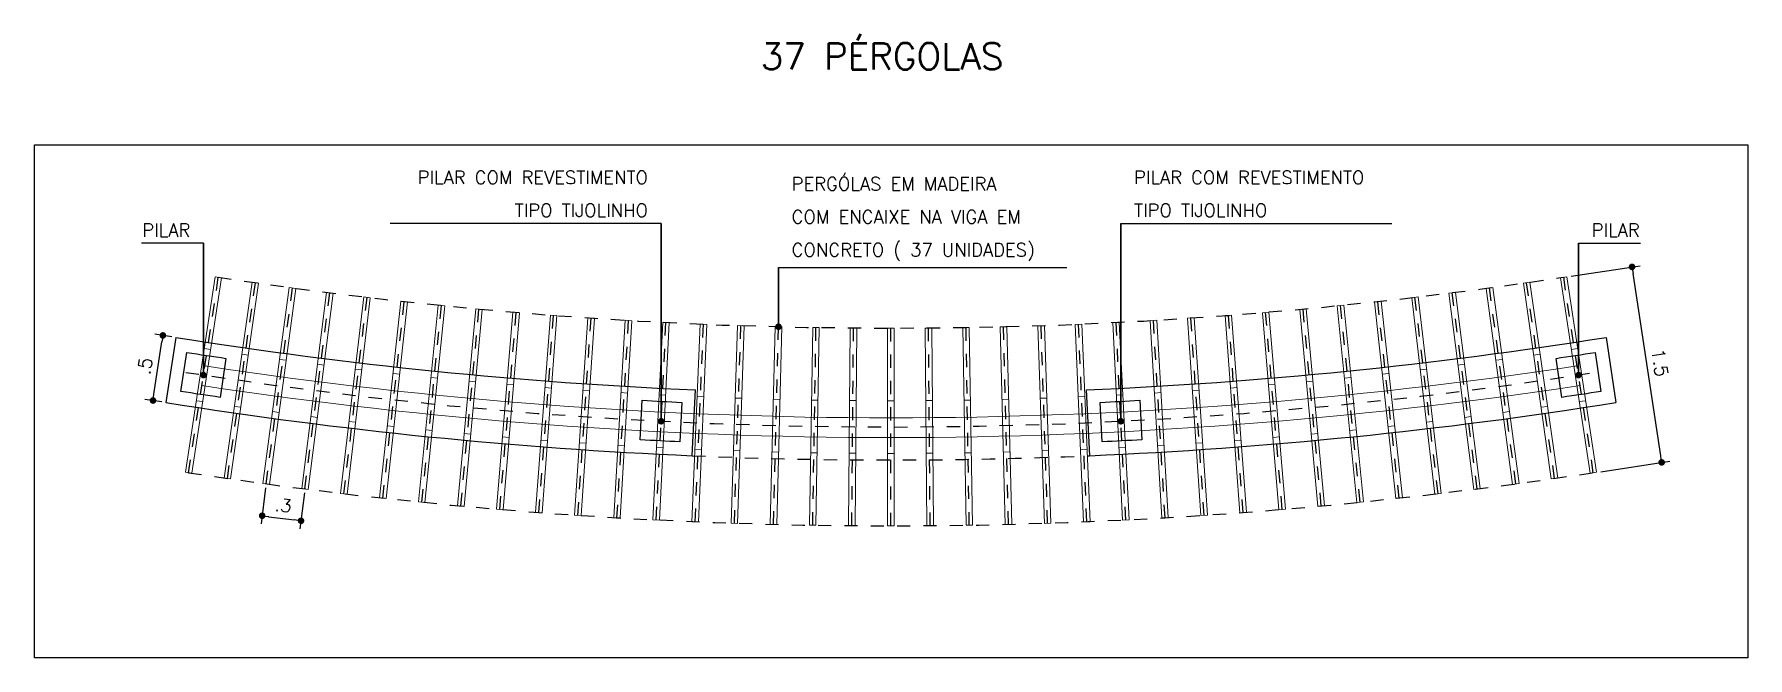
# Model space of a CAD drawing. Extents: x 387222 to 388513, y 9633222 to 9634061.
# Drawn here: x 387641.11 to 387654.12, y 9633436.98 to 9633441.71 of the extents above; entities that cross this region are included whole.
import ezdxf

# ---------------------------------------------------------------- set-up
doc = ezdxf.new("R2010")
doc.units = 0
doc.header["$LTSCALE"] = 0.049213
doc.header["$PDSIZE"] = -2.5
doc.linetypes.add('DASHDOT', pattern=[1, 0.5, -0.25, 0, -0.25])
doc.layers.get('Defpoints').update_dxf_attribs({"color": 8})
for name, color, linetype in [('AI-Cotas', 12, 'Continuous'), ('BANCO', 2, 'Continuous'), ('EIXO', 253, 'DASHDOT'), ('P6', 4, 'Continuous')]:
    doc.layers.add(name, color=color, linetype=linetype)
doc.layers.add('CARAMANCHÃO', color=2, linetype='Continuous', lineweight=13)
doc.layers.add('VIGA', color=6, linetype='Continuous', lineweight=13)
doc.styles.add('RS50', font='romans.shx', dxfattribs={"height": 0.1})
doc.dimstyles.new('Cota 50', dxfattribs={"dimscale": 0.05, "dimtxt": 0.1, "dimasz": 1, "dimexe": 1.25, "dimexo": 0.625, "dimgap": 1, "dimtad": 1, "dimzin": 4, "dimdsep": 46, "dimtxsty": 'RS50', "dimblk": 'DOT', "dimcen": 0.1, "dimclrd": 12, "dimclre": 12, "dimclrt": 2, "dimadec": 0, "dimazin": 0, "dimtfac": 1, "dimtix": 1, "dimtmove": 0, "dimatfit": 3, "dimldrblk": 'DOT', "dimfxl": 1.25, "dimarcsym": 0})

msp = doc.modelspace()

# ---------------------------------------------------------------- texts
at = {"layer": 'AI-Cotas', "color": 3, "insert": (387646.627, 9633441.441), "char_height": 0.2, "attachment_point": 7, "style": 'RS50'}
msp.add_mtext('\\pxsm1.5;37 PÉRGOLAS', dxfattribs=at)
at = {"layer": 'AI-Cotas', "char_height": 0.1, "style": 'RS50'}
for s, insert, attachment_point in [('\\pxsm1.5;PILAR COM REVESTIMENTO\\PTIPO TIJOLINHO', (387645.771, 9633440.322), 9), ('\\pxsm1.5;PERGÓLAS EM MADEIRA \\PCOM ENCAIXE NA VIGA EM\\PCONCRETO ( 37 UNIDADES) ', (387646.862, 9633439.989), 7), ('\\pxsm1.5;PILAR COM REVESTIMENTO\\PTIPO TIJOLINHO', (387649.462, 9633440.322), 7), ('\\pxsm1.5;PILAR', (387642.296, 9633440.172), 9), ('\\pxsm1.5;PILAR', (387652.937, 9633440.172), 7)]:
    msp.add_mtext(s, dxfattribs=dict(at, insert=insert, attachment_point=attachment_point))

# ---------------------------------------------------------------- blocks, each defined once
blk = doc.blocks.new('_Dot')
at = {"color": 0, "linetype": 'ByBlock', "lineweight": -2}
blk.add_line((-0.5, 0), (-1, 0), dxfattribs=at)
at = {"color": 0, "linetype": 'ByBlock', "const_width": 0.5}
blk.add_lwpolyline([(-0.25, 0, 1), (0.25, 0, 1)], format="xyb", close=True, dxfattribs=at)
blk = doc.blocks.new('*D270')
at = {"layer": 'AI-Cotas', "color": 12, "lineweight": -2, "transparency": 16777216}
for p, q in [((387652.78, 9633439.872), (387653.305, 9633439.952)), ((387653.461, 9633438.509), (387653.251, 9633439.893)), ((387653.005, 9633438.389), (387653.53, 9633438.469))]:
    blk.add_line(p, q, dxfattribs=at)
at = {"layer": 'Defpoints', "color": 0, "transparency": 16777216}
for p in [(387652.749, 9633439.868), (387653.243, 9633439.943), (387652.974, 9633438.385)]:
    blk.add_point(p, dxfattribs=at)
at = {"layer": 'AI-Cotas', "color": 12, "lineweight": -2, "transparency": 16777216, "xscale": 0.05, "yscale": 0.05, "zscale": 0.05}
for p, rotation in [((387653.243, 9633439.943), 98.6400000068206), ((387653.468, 9633438.46), 278.6400000068206)]:
    blk.add_blockref('_Dot', p, dxfattribs=dict(at, rotation=rotation))
at = {"layer": 'AI-Cotas', "color": 2, "transparency": 16777216, "insert": (387653.455, 9633439.216), "char_height": 0.1, "attachment_point": 5, "rotation": 278.64, "style": 'RS50'}
blk.add_mtext('1.5', dxfattribs=at)
blk = doc.blocks.new('*D271')
at = {"layer": 'AI-Cotas', "color": 12, "lineweight": -2, "transparency": 16777216}
for p, q in [((387642.02, 9633438.978), (387642.08, 9633439.374)), ((387642.156, 9633439.413), (387642.026, 9633439.432)), ((387642.081, 9633438.918), (387641.951, 9633438.938))]:
    blk.add_line(p, q, dxfattribs=at)
at = {"layer": 'Defpoints', "color": 0, "transparency": 16777216}
for p in [(387642.088, 9633439.423), (387642.187, 9633439.408), (387642.112, 9633438.914)]:
    blk.add_point(p, dxfattribs=at)
at = {"layer": 'AI-Cotas', "color": 12, "lineweight": -2, "transparency": 16777216, "xscale": 0.05, "yscale": 0.05, "zscale": 0.05}
for p, rotation in [((387642.088, 9633439.423), 81.35999984027325), ((387642.013, 9633438.929), 261.3599998402732)]:
    blk.add_blockref('_Dot', p, dxfattribs=dict(at, rotation=rotation))
at = {"layer": 'AI-Cotas', "color": 2, "transparency": 16777216, "insert": (387641.951, 9633439.191), "char_height": 0.1, "attachment_point": 5, "rotation": 81.36, "style": 'RS50'}
blk.add_mtext('.5', dxfattribs=at)
blk = doc.blocks.new('*D541')
at = {"layer": 'AI-Cotas', "color": 12, "lineweight": -2, "transparency": 16777216}
for p, q in [((387642.868, 9633438.266), (387642.834, 9633437.993)), ((387643.163, 9633438.228), (387643.129, 9633437.955)), ((387642.891, 9633438.048), (387643.087, 9633438.024))]:
    blk.add_line(p, q, dxfattribs=at)
at = {"layer": 'Defpoints', "color": 0, "transparency": 16777216}
for p in [(387642.872, 9633438.297), (387643.167, 9633438.259), (387643.137, 9633438.017)]:
    blk.add_point(p, dxfattribs=at)
at = {"layer": 'AI-Cotas', "color": 12, "lineweight": -2, "transparency": 16777216, "xscale": 0.05, "yscale": 0.05, "zscale": 0.05}
for p, rotation in [((387642.842, 9633438.055), 172.8000000531191), ((387643.137, 9633438.017), 352.8000000531191)]:
    blk.add_blockref('_Dot', p, dxfattribs=dict(at, rotation=rotation))
at = {"layer": 'AI-Cotas', "color": 2, "transparency": 16777216, "insert": (387643.002, 9633438.135), "char_height": 0.1, "attachment_point": 5, "rotation": 352.8, "style": 'RS50'}
blk.add_mtext('.3', dxfattribs=at)

# ---------------------------------------------------------------- dimensions: what is measured, and where the dimension line sits
at = {"layer": 'AI-Cotas'}
for p1, p2, distance, picture, middle in [((387652.974, 9633438.385), (387652.749, 9633439.868), -0.5, '*D270', (387653.455, 9633439.216)), ((387642.112, 9633438.914), (387642.187, 9633439.408), 0.1, '*D271', (387641.951, 9633439.191)), ((387642.872, 9633438.297), (387643.167, 9633438.259), -0.244, '*D541', (387643.002, 9633438.135))]:
    dim = msp.add_aligned_dim(p1=p1, p2=p2, distance=distance, dimstyle='Cota 50', override={"dimdec": 1}, dxfattribs=at)
    dim.commit()
    dim.dimension.update_dxf_attribs({"geometry": picture, "text_midpoint": middle})

# ---------------------------------------------------------------- linework, layer by layer
at = {"layer": 'AI-Cotas'}
for points in [[(387645.871, 9633440.272), (387645.871, 9633438.772)], [(387649.362, 9633440.272), (387649.362, 9633438.772)], [(387642.396, 9633440.122), (387642.396, 9633439.122)], [(387652.837, 9633440.122), (387652.837, 9633439.122)], [(387646.762, 9633439.939), (387646.762, 9633439.489)]]:
    msp.add_lwpolyline(points, dxfattribs=at)
at = {"layer": 'BANCO'}
for points in [[(387642.187, 9633439.408), (387642.111, 9633438.913)], [(387653.046, 9633439.408), (387653.121, 9633438.913)], [(387646.108, 9633438.511), (387646.133, 9633439.01)], [(387649.125, 9633438.511), (387649.1, 9633439.01)]]:
    msp.add_lwpolyline(points, dxfattribs=at)
for radius, start, end in [(34.5, 260.9448, 267.5352), (34.5, 272.4648, 279.0552), (35, 260.9507, 267.5293), (35, 272.4707, 279.0493)]:
    msp.add_arc((387647.616, 9633473.478), radius, start, end, dxfattribs=at)
at = {"layer": 'CARAMANCHÃO'}
for points in [[(387642.308, 9633438.377), (387642.533, 9633439.86), (387642.484, 9633439.868), (387642.259, 9633438.385), (387642.308, 9633438.377)], [(387652.974, 9633438.385), (387652.749, 9633439.868), (387652.699, 9633439.86), (387652.925, 9633438.377), (387652.974, 9633438.385)], [(387642.602, 9633438.334), (387642.815, 9633439.819), (387642.766, 9633439.826), (387642.553, 9633438.341), (387642.602, 9633438.334)], [(387642.897, 9633438.293), (387643.097, 9633439.78), (387643.048, 9633439.786), (387642.847, 9633438.3), (387642.897, 9633438.293)], [(387643.192, 9633438.255), (387643.38, 9633439.743), (387643.33, 9633439.749), (387643.142, 9633438.261), (387643.192, 9633438.255)], [(387643.487, 9633438.219), (387643.663, 9633439.709), (387643.613, 9633439.715), (387643.437, 9633438.225), (387643.487, 9633438.219)], [(387651.795, 9633438.225), (387651.62, 9633439.715), (387651.57, 9633439.709), (387651.746, 9633438.219), (387651.795, 9633438.225)], [(387652.091, 9633438.261), (387651.903, 9633439.749), (387651.853, 9633439.743), (387652.041, 9633438.255), (387652.091, 9633438.261)], [(387652.385, 9633438.3), (387652.185, 9633439.786), (387652.135, 9633439.78), (387652.336, 9633438.293), (387652.385, 9633438.3)], [(387652.68, 9633438.341), (387652.467, 9633439.826), (387652.418, 9633439.819), (387652.63, 9633438.334), (387652.68, 9633438.341)], [(387643.783, 9633438.186), (387643.946, 9633439.677), (387643.896, 9633439.682), (387643.733, 9633438.191), (387643.783, 9633438.186)], [(387644.078, 9633438.155), (387644.229, 9633439.647), (387644.179, 9633439.652), (387644.029, 9633438.16), (387644.078, 9633438.155)], [(387644.375, 9633438.126), (387644.513, 9633439.62), (387644.463, 9633439.625), (387644.325, 9633438.131), (387644.375, 9633438.126)], [(387644.671, 9633438.1), (387644.796, 9633439.595), (387644.746, 9633439.599), (387644.621, 9633438.105), (387644.671, 9633438.1)], [(387644.967, 9633438.077), (387645.08, 9633439.573), (387645.03, 9633439.577), (387644.917, 9633438.081), (387644.967, 9633438.077)], [(387650.315, 9633438.081), (387650.202, 9633439.577), (387650.153, 9633439.573), (387650.266, 9633438.077), (387650.315, 9633438.081)], [(387650.612, 9633438.105), (387650.486, 9633439.599), (387650.437, 9633439.595), (387650.562, 9633438.1), (387650.612, 9633438.105)], [(387650.908, 9633438.131), (387650.77, 9633439.625), (387650.72, 9633439.62), (387650.858, 9633438.126), (387650.908, 9633438.131)], [(387651.204, 9633438.16), (387651.054, 9633439.652), (387651.004, 9633439.647), (387651.154, 9633438.155), (387651.204, 9633438.16)], [(387651.5, 9633438.191), (387651.337, 9633439.682), (387651.287, 9633439.677), (387651.45, 9633438.186), (387651.5, 9633438.191)], [(387645.264, 9633438.056), (387645.364, 9633439.553), (387645.314, 9633439.556), (387645.214, 9633438.059), (387645.264, 9633438.056)], [(387645.561, 9633438.038), (387645.649, 9633439.535), (387645.599, 9633439.538), (387645.511, 9633438.041), (387645.561, 9633438.038)], [(387645.858, 9633438.022), (387645.933, 9633439.52), (387645.883, 9633439.522), (387645.808, 9633438.024), (387645.858, 9633438.022)], [(387646.155, 9633438.008), (387646.218, 9633439.507), (387646.168, 9633439.509), (387646.105, 9633438.01), (387646.155, 9633438.008)], [(387646.452, 9633437.997), (387646.502, 9633439.496), (387646.452, 9633439.498), (387646.402, 9633437.999), (387646.452, 9633437.997)], [(387646.749, 9633437.989), (387646.787, 9633439.488), (387646.737, 9633439.489), (387646.699, 9633437.99), (387646.749, 9633437.989)], [(387647.047, 9633437.983), (387647.072, 9633439.482), (387647.022, 9633439.483), (387646.997, 9633437.983), (387647.047, 9633437.983)], [(387647.344, 9633437.979), (387647.357, 9633439.479), (387647.307, 9633439.479), (387647.294, 9633437.98), (387647.344, 9633437.979)], [(387647.641, 9633437.978), (387647.641, 9633439.478), (387647.591, 9633439.478), (387647.591, 9633437.978), (387647.641, 9633437.978)], [(387647.939, 9633437.98), (387647.926, 9633439.479), (387647.876, 9633439.479), (387647.889, 9633437.979), (387647.939, 9633437.98)], [(387648.236, 9633437.983), (387648.211, 9633439.483), (387648.161, 9633439.482), (387648.186, 9633437.983), (387648.236, 9633437.983)], [(387648.534, 9633437.99), (387648.496, 9633439.489), (387648.446, 9633439.488), (387648.484, 9633437.989), (387648.534, 9633437.99)], [(387648.831, 9633437.999), (387648.781, 9633439.498), (387648.731, 9633439.496), (387648.781, 9633437.997), (387648.831, 9633437.999)], [(387649.128, 9633438.01), (387649.065, 9633439.509), (387649.015, 9633439.507), (387649.078, 9633438.008), (387649.128, 9633438.01)], [(387649.425, 9633438.024), (387649.35, 9633439.522), (387649.3, 9633439.52), (387649.375, 9633438.022), (387649.425, 9633438.024)], [(387649.722, 9633438.041), (387649.634, 9633439.538), (387649.584, 9633439.535), (387649.672, 9633438.038), (387649.722, 9633438.041)], [(387650.019, 9633438.059), (387649.918, 9633439.556), (387649.868, 9633439.553), (387649.969, 9633438.056), (387650.019, 9633438.059)], [(387642.401, 9633439.324), (387642.451, 9633439.316)], [(387652.782, 9633439.316), (387652.831, 9633439.324)], [(387642.688, 9633439.281), (387642.737, 9633439.274)], [(387642.974, 9633439.241), (387643.024, 9633439.235)], [(387643.261, 9633439.204), (387643.311, 9633439.197)], [(387651.922, 9633439.197), (387651.971, 9633439.204)], [(387652.209, 9633439.235), (387652.258, 9633439.241)], [(387652.496, 9633439.274), (387652.545, 9633439.281)], [(387643.549, 9633439.168), (387643.598, 9633439.163)], [(387643.836, 9633439.135), (387643.886, 9633439.13)], [(387644.124, 9633439.105), (387644.174, 9633439.1)], [(387644.412, 9633439.077), (387644.462, 9633439.072)], [(387644.7, 9633439.051), (387644.75, 9633439.047)], [(387650.483, 9633439.047), (387650.532, 9633439.051)], [(387650.771, 9633439.072), (387650.821, 9633439.077)], [(387651.059, 9633439.1), (387651.109, 9633439.105)], [(387651.347, 9633439.13), (387651.397, 9633439.135)], [(387651.635, 9633439.163), (387651.684, 9633439.168)], [(387642.341, 9633438.928), (387642.391, 9633438.921)], [(387644.989, 9633439.028), (387645.039, 9633439.024)], [(387645.278, 9633439.007), (387645.328, 9633439.004)], [(387645.567, 9633438.989), (387645.616, 9633438.986)], [(387645.856, 9633438.973), (387645.905, 9633438.97)], [(387646.145, 9633438.959), (387646.195, 9633438.957)], [(387646.434, 9633438.948), (387646.484, 9633438.947)], [(387646.723, 9633438.94), (387646.773, 9633438.938)], [(387647.013, 9633438.933), (387647.063, 9633438.933)], [(387647.302, 9633438.929), (387647.352, 9633438.929)], [(387647.591, 9633438.928), (387647.641, 9633438.928)], [(387647.881, 9633438.929), (387647.931, 9633438.929)], [(387648.17, 9633438.933), (387648.22, 9633438.933)], [(387648.46, 9633438.938), (387648.51, 9633438.94)], [(387648.749, 9633438.947), (387648.799, 9633438.948)], [(387649.038, 9633438.957), (387649.088, 9633438.959)], [(387649.327, 9633438.97), (387649.377, 9633438.973)], [(387649.616, 9633438.986), (387649.666, 9633438.989)], [(387649.905, 9633439.004), (387649.955, 9633439.007)], [(387650.194, 9633439.024), (387650.244, 9633439.028)], [(387652.842, 9633438.921), (387652.891, 9633438.928)], [(387642.631, 9633438.885), (387642.68, 9633438.878)], [(387642.921, 9633438.845), (387642.97, 9633438.838)], [(387643.211, 9633438.807), (387643.261, 9633438.801)], [(387651.972, 9633438.801), (387652.022, 9633438.807)], [(387652.262, 9633438.838), (387652.312, 9633438.845)], [(387652.552, 9633438.878), (387652.602, 9633438.885)], [(387643.502, 9633438.771), (387643.551, 9633438.765)], [(387643.793, 9633438.738), (387643.842, 9633438.732)], [(387644.084, 9633438.707), (387644.134, 9633438.702)], [(387644.375, 9633438.679), (387644.425, 9633438.674)], [(387650.808, 9633438.674), (387650.857, 9633438.679)], [(387651.099, 9633438.702), (387651.149, 9633438.707)], [(387651.39, 9633438.732), (387651.44, 9633438.738)], [(387651.681, 9633438.765), (387651.731, 9633438.771)], [(387644.667, 9633438.653), (387644.717, 9633438.649)], [(387644.959, 9633438.629), (387645.009, 9633438.626)], [(387645.251, 9633438.608), (387645.301, 9633438.605)], [(387645.543, 9633438.59), (387645.593, 9633438.587)], [(387645.835, 9633438.573), (387645.885, 9633438.571)], [(387646.128, 9633438.56), (387646.178, 9633438.558)], [(387646.42, 9633438.549), (387646.47, 9633438.547)], [(387646.713, 9633438.54), (387646.763, 9633438.538)], [(387647.006, 9633438.533), (387647.056, 9633438.533)], [(387647.299, 9633438.53), (387647.349, 9633438.529)], [(387647.591, 9633438.528), (387647.641, 9633438.528)], [(387647.884, 9633438.529), (387647.934, 9633438.53)], [(387648.177, 9633438.533), (387648.227, 9633438.533)], [(387648.47, 9633438.538), (387648.52, 9633438.54)], [(387648.762, 9633438.547), (387648.812, 9633438.549)], [(387649.055, 9633438.558), (387649.105, 9633438.56)], [(387649.347, 9633438.571), (387649.397, 9633438.573)], [(387649.64, 9633438.587), (387649.69, 9633438.59)], [(387649.932, 9633438.605), (387649.982, 9633438.608)], [(387650.224, 9633438.625), (387650.274, 9633438.629)], [(387650.516, 9633438.649), (387650.566, 9633438.653)]]:
    msp.add_lwpolyline(points, dxfattribs=at)
at = {"layer": 'Defpoints'}
msp.add_lwpolyline([(387641.112, 9633440.868), (387654.121, 9633440.868), (387654.121, 9633436.978), (387641.112, 9633436.978)], close=True, dxfattribs=at)
at = {"layer": 'EIXO'}
for points in [[(387642.283, 9633438.381), (387642.509, 9633439.864)], [(387652.949, 9633438.381), (387652.724, 9633439.864)], [(387642.578, 9633438.337), (387642.791, 9633439.822)], [(387642.872, 9633438.297), (387643.073, 9633439.783)], [(387643.167, 9633438.258), (387643.355, 9633439.746)], [(387643.462, 9633438.222), (387643.638, 9633439.712)], [(387651.771, 9633438.222), (387651.595, 9633439.712)], [(387652.066, 9633438.258), (387651.878, 9633439.746)], [(387652.361, 9633438.297), (387652.16, 9633439.783)], [(387652.655, 9633438.337), (387652.442, 9633439.822)], [(387643.758, 9633438.188), (387643.921, 9633439.68)], [(387644.054, 9633438.157), (387644.204, 9633439.65)], [(387644.35, 9633438.129), (387644.488, 9633439.622)], [(387644.646, 9633438.103), (387644.771, 9633439.597)], [(387644.942, 9633438.079), (387645.055, 9633439.575)], [(387650.291, 9633438.079), (387650.178, 9633439.575)], [(387650.587, 9633438.103), (387650.461, 9633439.597)], [(387650.883, 9633438.129), (387650.745, 9633439.622)], [(387651.179, 9633438.157), (387651.029, 9633439.65)], [(387651.475, 9633438.188), (387651.312, 9633439.68)], [(387645.239, 9633438.058), (387645.339, 9633439.554)], [(387645.536, 9633438.039), (387645.624, 9633439.537)], [(387645.833, 9633438.023), (387645.908, 9633439.521)], [(387646.13, 9633438.009), (387646.193, 9633439.508)], [(387646.427, 9633437.998), (387646.477, 9633439.497)], [(387646.724, 9633437.989), (387646.762, 9633439.489)], [(387647.022, 9633437.983), (387647.047, 9633439.483)], [(387647.319, 9633437.979), (387647.332, 9633439.479)], [(387647.616, 9633437.978), (387647.616, 9633439.478)], [(387647.914, 9633437.979), (387647.901, 9633439.479)], [(387648.211, 9633437.983), (387648.186, 9633439.483)], [(387648.509, 9633437.989), (387648.471, 9633439.489)], [(387648.806, 9633437.998), (387648.756, 9633439.497)], [(387649.103, 9633438.009), (387649.04, 9633439.508)], [(387649.4, 9633438.023), (387649.325, 9633439.521)], [(387649.697, 9633438.039), (387649.609, 9633439.537)], [(387649.994, 9633438.058), (387649.893, 9633439.554)]]:
    msp.add_lwpolyline(points, dxfattribs=at)
for radius, start, end in [(34, 261.36, 278.64), (34.75, 261.1385, 278.8615), (35, 267.5293, 272.4707), (35.5, 261.36, 278.64)]:
    msp.add_arc((387647.616, 9633473.478), radius, start, end, dxfattribs=at)
at = {"layer": 'P6'}
for points in [[(387642.271, 9633439.294, 0.002168), (387642.567, 9633439.249), (387642.522, 9633438.953, -0.002149), (387642.225, 9633438.998)], [(387652.666, 9633439.249, 0.002168), (387652.962, 9633439.294), (387653.007, 9633438.998, -0.002149), (387652.711, 9633438.953)], [(387645.728, 9633438.931, 0.002168), (387646.028, 9633438.915), (387646.013, 9633438.616, -0.002149), (387645.713, 9633438.631)], [(387649.205, 9633438.915, 0.002168), (387649.505, 9633438.931), (387649.52, 9633438.631, -0.002149), (387649.22, 9633438.616)]]:
    msp.add_lwpolyline(points, format="xyb", close=True, dxfattribs=at)
at = {"layer": 'VIGA'}
for radius in [34.68, 34.83]:
    msp.add_arc((387647.616, 9633473.478), radius, 261.36, 278.64, dxfattribs=at)

msp.set_redraw_order([(e.dxf.handle, doc.entitydb.next_handle()) for e in msp.query("TEXT MTEXT ATTDEF DIMENSION ARC_DIMENSION")])  # texts and dimensions are drawn at this point

# ---------------------------------------------------------------- leaders
at = {"layer": 'AI-Cotas', "annotation_type": 0, "has_hookline": 1}
for points, hookline_direction, text_width in [([(387645.871, 9633438.772), (387645.871, 9633440.272), (387645.821, 9633440.272)], 1, 1.957), ([(387649.362, 9633438.772), (387649.362, 9633440.272), (387649.412, 9633440.272)], 0, 1.957), ([(387642.396, 9633439.122), (387642.396, 9633440.122), (387642.346, 9633440.122)], 1, 0.371), ([(387652.837, 9633439.122), (387652.837, 9633440.122), (387652.887, 9633440.122)], 0, 0.371), ([(387646.762, 9633439.489), (387646.762, 9633439.939), (387646.812, 9633439.939)], 0, 2.09)]:
    msp.add_leader(points, dimstyle='Cota 50', dxfattribs=dict(at, hookline_direction=hookline_direction, text_width=text_width))

doc.saveas('drawing.dxf')
